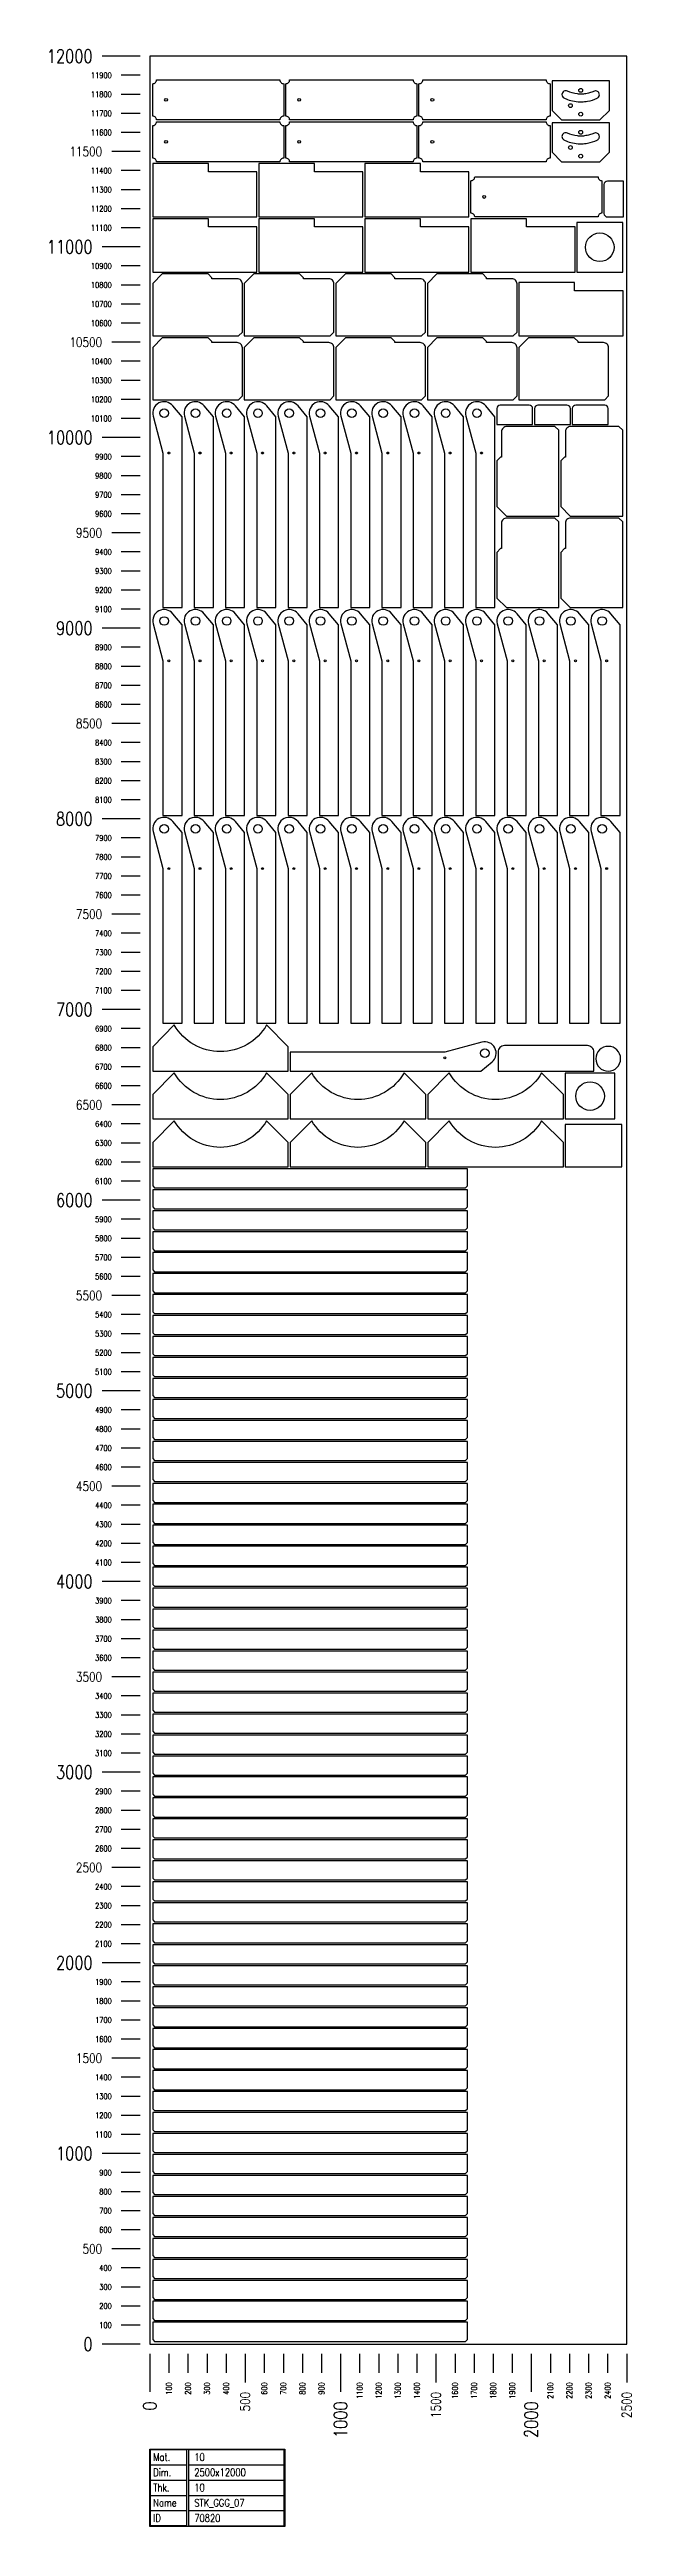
# Model space of a CAD drawing. Header units: millimetres. Extents: x 28039 to 145264, y 9873 to 40131.
# Drawn here: x 98690 to 101741, y 13439 to 26430 of the extents above; entities that cross this region are included whole.
import ezdxf
from ezdxf.enums import TextEntityAlignment as Align

# ---------------------------------------------------------------- set-up
doc = ezdxf.new("R2010")
doc.units = ezdxf.units.MM
doc.layers.add('TEXT', color=7, linetype='Continuous')
doc.styles.add('EasyCutStyle', font='romans.shx', dxfattribs={"width": 0.8})

# ---------------------------------------------------------------- blocks, each defined once
blk = doc.blocks.new('LogoSheet_40291')
at = {"color": 1}
for p, q in [((-50, 12000), (-250, 12000)), ((-50, 11000), (-250, 11000)), ((-50, 10000), (-250, 10000)), ((-50, 9000), (-250, 9000)), ((-50, 8000), (-250, 8000)), ((-50, 7000), (-250, 7000)), ((-50, 6000), (-250, 6000)), ((-50, 5000), (-250, 5000)), ((-50, 4000), (-250, 4000)), ((-50, 3000), (-250, 3000)), ((-50, 2000), (-250, 2000)), ((-50, 1000), (-250, 1000)), ((-50, 0), (-250, 0)), ((0, -50), (0, -250)), ((1000, -50), (1000, -250)), ((2000, -50), (2000, -250)), ((203, -553), (705, -553)), ((203, -633), (705, -633)), ((203, -713), (705, -713)), ((203, -793), (705, -793)), ((203, -873), (705, -873))]:
    blk.add_line(p, q, dxfattribs=at)
at = {"color": 2}
for p, q in [((-50, 11900), (-150, 11900)), ((-50, 11800), (-150, 11800)), ((-50, 11700), (-150, 11700)), ((-50, 11600), (-150, 11600)), ((-50, 11400), (-150, 11400)), ((-50, 11300), (-150, 11300)), ((-50, 11200), (-150, 11200)), ((-50, 11100), (-150, 11100)), ((-50, 10900), (-150, 10900)), ((-50, 10800), (-150, 10800)), ((-50, 10700), (-150, 10700)), ((-50, 10600), (-150, 10600)), ((-50, 10400), (-150, 10400)), ((-50, 10300), (-150, 10300)), ((-50, 10200), (-150, 10200)), ((-50, 10100), (-150, 10100)), ((-50, 9900), (-150, 9900)), ((-50, 9800), (-150, 9800)), ((-50, 9700), (-150, 9700)), ((-50, 9600), (-150, 9600)), ((-50, 9400), (-150, 9400)), ((-50, 9300), (-150, 9300)), ((-50, 9200), (-150, 9200)), ((-50, 9100), (-150, 9100)), ((-50, 8900), (-150, 8900)), ((-50, 8800), (-150, 8800)), ((-50, 8700), (-150, 8700)), ((-50, 8600), (-150, 8600)), ((-50, 8400), (-150, 8400)), ((-50, 8300), (-150, 8300)), ((-50, 8200), (-150, 8200)), ((-50, 8100), (-150, 8100)), ((-50, 7900), (-150, 7900)), ((-50, 7800), (-150, 7800)), ((-50, 7700), (-150, 7700)), ((-50, 7600), (-150, 7600)), ((-50, 7400), (-150, 7400)), ((-50, 7300), (-150, 7300)), ((-50, 7200), (-150, 7200)), ((-50, 7100), (-150, 7100)), ((-50, 6900), (-150, 6900)), ((-50, 6800), (-150, 6800)), ((-50, 6700), (-150, 6700)), ((-50, 6600), (-150, 6600)), ((-50, 6400), (-150, 6400)), ((-50, 6300), (-150, 6300)), ((-50, 6200), (-150, 6200)), ((-50, 6100), (-150, 6100)), ((-50, 5900), (-150, 5900)), ((-50, 5800), (-150, 5800)), ((-50, 5700), (-150, 5700)), ((-50, 5600), (-150, 5600)), ((-50, 5400), (-150, 5400)), ((-50, 5300), (-150, 5300)), ((-50, 5200), (-150, 5200)), ((-50, 5100), (-150, 5100)), ((-50, 4900), (-150, 4900)), ((-50, 4800), (-150, 4800)), ((-50, 4700), (-150, 4700)), ((-50, 4600), (-150, 4600)), ((-50, 4400), (-150, 4400)), ((-50, 4300), (-150, 4300)), ((-50, 4200), (-150, 4200)), ((-50, 4100), (-150, 4100)), ((-50, 3900), (-150, 3900)), ((-50, 3800), (-150, 3800)), ((-50, 3700), (-150, 3700)), ((-50, 3600), (-150, 3600)), ((-50, 3400), (-150, 3400)), ((-50, 3300), (-150, 3300)), ((-50, 3200), (-150, 3200)), ((-50, 3100), (-150, 3100)), ((-50, 2900), (-150, 2900)), ((-50, 2800), (-150, 2800)), ((-50, 2700), (-150, 2700)), ((-50, 2600), (-150, 2600)), ((-50, 2400), (-150, 2400)), ((-50, 2300), (-150, 2300)), ((-50, 2200), (-150, 2200)), ((-50, 2100), (-150, 2100)), ((-50, 1900), (-150, 1900)), ((-50, 1800), (-150, 1800)), ((-50, 1700), (-150, 1700)), ((-50, 1600), (-150, 1600)), ((-50, 1400), (-150, 1400)), ((-50, 1300), (-150, 1300)), ((-50, 1200), (-150, 1200)), ((-50, 1100), (-150, 1100)), ((-50, 900), (-150, 900)), ((-50, 800), (-150, 800)), ((-50, 700), (-150, 700)), ((-50, 600), (-150, 600)), ((-50, 400), (-150, 400)), ((-50, 300), (-150, 300)), ((-50, 200), (-150, 200)), ((-50, 100), (-150, 100)), ((100, -50), (100, -150)), ((200, -50), (200, -150)), ((300, -50), (300, -150)), ((400, -50), (400, -150)), ((600, -50), (600, -150)), ((700, -50), (700, -150)), ((800, -50), (800, -150)), ((900, -50), (900, -150)), ((1100, -50), (1100, -150)), ((1200, -50), (1200, -150)), ((1300, -50), (1300, -150)), ((1400, -50), (1400, -150)), ((1600, -50), (1600, -150)), ((1700, -50), (1700, -150)), ((1800, -50), (1800, -150)), ((1900, -50), (1900, -150)), ((2100, -50), (2100, -150)), ((2200, -50), (2200, -150)), ((2300, -50), (2300, -150)), ((2400, -50), (2400, -150))]:
    blk.add_line(p, q, dxfattribs=at)
at = {"color": 7}
for p, q in [((-50, 11500), (-200, 11500)), ((-50, 10500), (-200, 10500)), ((-50, 9500), (-200, 9500)), ((-50, 8500), (-200, 8500)), ((-50, 7500), (-200, 7500)), ((-50, 6500), (-200, 6500)), ((-50, 5500), (-200, 5500)), ((-50, 4500), (-200, 4500)), ((-50, 3500), (-200, 3500)), ((-50, 2500), (-200, 2500)), ((-50, 1500), (-200, 1500)), ((-50, 500), (-200, 500)), ((500, -50), (500, -200)), ((1500, -50), (1500, -200)), ((2500, -50), (2500, -200))]:
    blk.add_line(p, q, dxfattribs=at)
at = {"color": 5}
for p, q in [((3, -553), (193, -553)), ((3, -633), (193, -633)), ((3, -713), (193, -713)), ((3, -793), (193, -793)), ((3, -873), (193, -873))]:
    blk.add_line(p, q, dxfattribs=at)
blk.add_line((193, -633), (193, -953))
blk.add_lwpolyline([(0, -550), (708, -550), (708, -956), (0, -956)], close=True)
blk.add_lwpolyline([(3, -553), (193, -553), (193, -953), (3, -953)], close=True, dxfattribs=at)
at = {"color": 1}
blk.add_lwpolyline([(705, -553), (203, -553), (203, -953), (705, -953)], close=True, dxfattribs=at)
at = {"color": 7, "style": 'EasyCutStyle', "width": 0.8}
for s, height, p in [('12000', 70, (-300, 12000)), ('11900', 30, (-200, 11900)), ('11800', 30, (-200, 11800)), ('11700', 30, (-200, 11700)), ('11600', 30, (-200, 11600)), ('11500', 50, (-250, 11500)), ('11400', 30, (-200, 11400)), ('11300', 30, (-200, 11300)), ('11200', 30, (-200, 11200)), ('11100', 30, (-200, 11100)), ('11000', 70, (-300, 11000)), ('10900', 30, (-200, 10900)), ('10800', 30, (-200, 10800)), ('10700', 30, (-200, 10700)), ('10500', 50, (-250, 10500)), ('10600', 30, (-200, 10600)), ('10400', 30, (-200, 10400)), ('10300', 30, (-200, 10300)), ('10200', 30, (-200, 10200)), ('10000', 70, (-300, 10000)), ('10100', 30, (-200, 10100)), ('9900', 30, (-200, 9900)), ('9800', 30, (-200, 9800)), ('9700', 30, (-200, 9700)), ('9600', 30, (-200, 9600)), ('9500', 50, (-250, 9500)), ('9400', 30, (-200, 9400)), ('9300', 30, (-200, 9300)), ('9200', 30, (-200, 9200)), ('9100', 30, (-200, 9100)), ('9000', 70, (-300, 9000)), ('8900', 30, (-200, 8900)), ('8800', 30, (-200, 8800)), ('8700', 30, (-200, 8700)), ('8600', 30, (-200, 8600)), ('8500', 50, (-250, 8500)), ('8400', 30, (-200, 8400)), ('8300', 30, (-200, 8300)), ('8200', 30, (-200, 8200)), ('8100', 30, (-200, 8100)), ('8000', 70, (-300, 8000)), ('7900', 30, (-200, 7900)), ('7800', 30, (-200, 7800)), ('7700', 30, (-200, 7700)), ('7600', 30, (-200, 7600)), ('7500', 50, (-250, 7500)), ('7400', 30, (-200, 7400)), ('7300', 30, (-200, 7300)), ('7200', 30, (-200, 7200)), ('7000', 70, (-300, 7000)), ('7100', 30, (-200, 7100)), ('6900', 30, (-200, 6900)), ('6800', 30, (-200, 6800)), ('6700', 30, (-200, 6700)), ('6500', 50, (-250, 6500)), ('6600', 30, (-200, 6600)), ('6400', 30, (-200, 6400)), ('6300', 30, (-200, 6300)), ('6200', 30, (-200, 6200)), ('6100', 30, (-200, 6100)), ('6000', 70, (-300, 6000)), ('5900', 30, (-200, 5900)), ('5800', 30, (-200, 5800)), ('5700', 30, (-200, 5700)), ('5600', 30, (-200, 5600)), ('5500', 50, (-250, 5500)), ('5400', 30, (-200, 5400)), ('5300', 30, (-200, 5300)), ('5200', 30, (-200, 5200)), ('5100', 30, (-200, 5100)), ('5000', 70, (-300, 5000)), ('4900', 30, (-200, 4900)), ('4800', 30, (-200, 4800)), ('4700', 30, (-200, 4700)), ('4600', 30, (-200, 4600)), ('4500', 50, (-250, 4500)), ('4400', 30, (-200, 4400)), ('4300', 30, (-200, 4300)), ('4200', 30, (-200, 4200)), ('4000', 70, (-300, 4000)), ('4100', 30, (-200, 4100)), ('3900', 30, (-200, 3900)), ('3800', 30, (-200, 3800)), ('3700', 30, (-200, 3700)), ('3500', 50, (-250, 3500)), ('3600', 30, (-200, 3600)), ('3400', 30, (-200, 3400)), ('3300', 30, (-200, 3300)), ('3200', 30, (-200, 3200)), ('3000', 70, (-300, 3000)), ('3100', 30, (-200, 3100)), ('2900', 30, (-200, 2900)), ('2800', 30, (-200, 2800)), ('2700', 30, (-200, 2700)), ('2600', 30, (-200, 2600)), ('2500', 50, (-250, 2500)), ('2400', 30, (-200, 2400)), ('2300', 30, (-200, 2300)), ('2200', 30, (-200, 2200)), ('2100', 30, (-200, 2100)), ('2000', 70, (-300, 2000)), ('1900', 30, (-200, 1900)), ('1800', 30, (-200, 1800)), ('1700', 30, (-200, 1700)), ('1600', 30, (-200, 1600)), ('1500', 50, (-250, 1500)), ('1400', 30, (-200, 1400)), ('1300', 30, (-200, 1300)), ('1200', 30, (-200, 1200)), ('1100', 30, (-200, 1100)), ('1000', 70, (-300, 1000)), ('900', 30, (-200, 900)), ('800', 30, (-200, 800)), ('700', 30, (-200, 700)), ('500', 50, (-250, 500)), ('600', 30, (-200, 600)), ('400', 30, (-200, 400)), ('300', 30, (-200, 300)), ('200', 30, (-200, 200)), ('0', 70, (-300, 0)), ('100', 30, (-200, 100))]:
    blk.add_text(s, height=height, dxfattribs=at).set_placement(p, align=Align.MIDDLE_RIGHT)
for s, height, p in [('100', 30, (100, -200)), ('200', 30, (200, -200)), ('300', 30, (300, -200)), ('400', 30, (400, -200)), ('500', 50, (500, -250)), ('600', 30, (600, -200)), ('700', 30, (700, -200)), ('800', 30, (800, -200)), ('900', 30, (900, -200)), ('1100', 30, (1100, -200)), ('1200', 30, (1200, -200)), ('1300', 30, (1300, -200)), ('1400', 30, (1400, -200)), ('1500', 50, (1500, -250)), ('1600', 30, (1600, -200)), ('1700', 30, (1700, -200)), ('1800', 30, (1800, -200)), ('1900', 30, (1900, -200)), ('2100', 30, (2100, -200)), ('2200', 30, (2200, -200)), ('2300', 30, (2300, -200)), ('2400', 30, (2400, -200)), ('2500', 50, (2500, -250)), ('0', 70, (0, -300)), ('1000', 70, (1000, -300)), ('2000', 70, (2000, -300))]:
    blk.add_text(s, height=height, rotation=90, dxfattribs=at).set_placement(p, align=Align.MIDDLE_RIGHT)
at = {"style": 'EasyCutStyle', "width": 0.8}
for tag, p in [('MATERIAL_SHEET', (233, -612)), ('THICKNESS_SHEET', (233, -772)), ('DIMENSION_SHEET', (233, -692)), ('NAME_SHEET', (233, -852)), ('ID_SHEET', (233, -932))]:
    blk.add_attdef(tag, p, '', height=40, dxfattribs=at)
at = {"layer": 'TEXT', "color": 251, "style": 'EasyCutStyle', "width": 0.8}
for s, p in [('Mat.', (18, -612)), ('Thk.', (18, -772)), ('Dim.', (18, -692)), ('Name', (18, -852)), ('ID', (18, -932))]:
    blk.add_text(s, height=40, dxfattribs=at).set_placement(p)

msp = doc.modelspace()

# ---------------------------------------------------------------- linework, layer by layer
at = {"color": 34, "true_color": 0x945a17}
msp.add_lwpolyline([(99216, 14395), (101716, 14395), (101716, 26395), (99216, 26395)], close=True, dxfattribs=at)
at = {"color": 1, "elevation": 0}
for points in [[(99231, 26081), (99231, 26251, 0.414214), (99251, 26271), (99898, 26271, 0.414214), (99918, 26251), (99918, 26081, 0.414214), (99898, 26061), (99251, 26061, 0.414214)], [(99929, 26081), (99929, 26251, 0.414214), (99949, 26271), (100596, 26271, 0.414214), (100616, 26251), (100616, 26081, 0.414214), (100596, 26061), (99949, 26061, 0.414214)], [(100627, 26081), (100627, 26251, 0.414214), (100647, 26271), (101294, 26271, 0.414214), (101314, 26251), (101314, 26081, 0.414214), (101294, 26061), (100647, 26061, 0.414214)], [(99231, 25861), (99231, 26031, 0.414214), (99251, 26051), (99898, 26051, 0.414214), (99918, 26031), (99918, 25861, 0.414214), (99898, 25841), (99251, 25841, 0.414214)], [(99929, 25861), (99929, 26031, 0.414214), (99949, 26051), (100596, 26051, 0.414214), (100616, 26031), (100616, 25861, 0.414214), (100596, 25841), (99949, 25841, 0.414214)], [(100627, 25861), (100627, 26031, 0.414214), (100647, 26051), (101294, 26051, 0.414214), (101314, 26031), (101314, 25861, 0.414214), (101294, 25841), (100647, 25841, 0.414214)], [(100899, 25572), (100899, 25742, 0.414214), (100919, 25762), (101566, 25762, 0.414214), (101586, 25742), (101586, 25572, 0.414214), (101566, 25552), (100919, 25552, 0.414214)]]:
    msp.add_lwpolyline(points, format="xyb", close=True, dxfattribs=at)
at = {"color": 2}
for points in [[(101325, 26111), (101375, 26061), (101575, 26061), (101625, 26111), (101625, 26266), (101325, 26266)], [(101325, 25891), (101375, 25841), (101575, 25841), (101625, 25891), (101625, 26046), (101325, 26046)], [(99231, 25552), (99777, 25552), (99777, 25789), (99523, 25789), (99523, 25832), (99231, 25832)], [(99787, 25552), (100333, 25552), (100333, 25789), (100079, 25789), (100079, 25832), (99787, 25832)], [(100343, 25552), (100889, 25552), (100889, 25789), (100635, 25789), (100635, 25832), (100343, 25832)], [(99231, 25263), (99777, 25263), (99777, 25500), (99523, 25500), (99523, 25543), (99231, 25543)], [(99787, 25263), (100333, 25263), (100333, 25500), (100079, 25500), (100079, 25543), (99787, 25543)], [(100343, 25263), (100889, 25263), (100889, 25500), (100635, 25500), (100635, 25543), (100343, 25543)], [(100899, 25263), (101445, 25263), (101445, 25500), (101191, 25500), (101191, 25543), (100899, 25543)], [(101695, 25263), (101695, 25523), (101455, 25523), (101455, 25263)], [(101151, 24928), (101697, 24928), (101697, 25165), (101443, 25165), (101443, 25208), (101151, 25208)], [(101394, 20821), (101654, 20821), (101654, 21061), (101394, 21061)], [(101394, 20570), (101690, 20570), (101690, 20793), (101394, 20793)], [(99231, 20470), (99241, 20460), (100871, 20460), (100881, 20470), (100881, 20560), (99231, 20560)], [(99231, 20360), (99241, 20350), (100871, 20350), (100881, 20360), (100881, 20450), (99231, 20450)], [(99231, 20250), (99241, 20240), (100871, 20240), (100881, 20250), (100881, 20340), (99231, 20340)], [(99231, 20140), (99241, 20130), (100871, 20130), (100881, 20140), (100881, 20230), (99231, 20230)], [(99231, 20030), (99241, 20020), (100871, 20020), (100881, 20030), (100881, 20120), (99231, 20120)], [(99231, 19920), (99241, 19910), (100871, 19910), (100881, 19920), (100881, 20010), (99231, 20010)], [(99231, 19810), (99241, 19800), (100871, 19800), (100881, 19810), (100881, 19900), (99231, 19900)], [(99231, 19700), (99241, 19690), (100871, 19690), (100881, 19700), (100881, 19790), (99231, 19790)], [(99231, 19590), (99241, 19580), (100871, 19580), (100881, 19590), (100881, 19680), (99231, 19680)], [(99231, 19480), (99241, 19470), (100871, 19470), (100881, 19480), (100881, 19570), (99231, 19570)], [(99231, 19370), (99241, 19360), (100871, 19360), (100881, 19370), (100881, 19460), (99231, 19460)], [(99231, 19260), (99241, 19250), (100871, 19250), (100881, 19260), (100881, 19350), (99231, 19350)], [(99231, 19150), (99241, 19140), (100871, 19140), (100881, 19150), (100881, 19240), (99231, 19240)], [(99231, 19040), (99241, 19030), (100871, 19030), (100881, 19040), (100881, 19130), (99231, 19130)], [(99231, 18930), (99241, 18920), (100871, 18920), (100881, 18930), (100881, 19020), (99231, 19020)], [(99231, 18820), (99241, 18810), (100871, 18810), (100881, 18820), (100881, 18910), (99231, 18910)], [(99231, 18710), (99241, 18700), (100871, 18700), (100881, 18710), (100881, 18800), (99231, 18800)], [(99231, 18600), (99241, 18590), (100871, 18590), (100881, 18600), (100881, 18690), (99231, 18690)], [(99231, 18490), (99241, 18480), (100871, 18480), (100881, 18490), (100881, 18580), (99231, 18580)], [(99231, 18380), (99241, 18370), (100871, 18370), (100881, 18380), (100881, 18470), (99231, 18470)], [(99231, 18270), (99241, 18260), (100871, 18260), (100881, 18270), (100881, 18360), (99231, 18360)], [(99231, 18160), (99241, 18150), (100871, 18150), (100881, 18160), (100881, 18250), (99231, 18250)], [(99231, 18050), (99241, 18040), (100871, 18040), (100881, 18050), (100881, 18140), (99231, 18140)], [(99231, 17940), (99241, 17930), (100871, 17930), (100881, 17940), (100881, 18030), (99231, 18030)], [(99231, 17830), (99241, 17820), (100871, 17820), (100881, 17830), (100881, 17920), (99231, 17920)], [(99231, 17720), (99241, 17710), (100871, 17710), (100881, 17720), (100881, 17810), (99231, 17810)], [(99231, 17610), (99241, 17600), (100871, 17600), (100881, 17610), (100881, 17700), (99231, 17700)], [(99231, 17500), (99241, 17490), (100871, 17490), (100881, 17500), (100881, 17590), (99231, 17590)], [(99231, 17390), (99241, 17380), (100871, 17380), (100881, 17390), (100881, 17480), (99231, 17480)], [(99231, 17280), (99241, 17270), (100871, 17270), (100881, 17280), (100881, 17370), (99231, 17370)], [(99231, 17170), (99241, 17160), (100871, 17160), (100881, 17170), (100881, 17260), (99231, 17260)], [(99231, 17060), (99241, 17050), (100871, 17050), (100881, 17060), (100881, 17150), (99231, 17150)], [(99231, 16950), (99241, 16940), (100871, 16940), (100881, 16950), (100881, 17040), (99231, 17040)], [(99231, 16840), (99241, 16830), (100871, 16830), (100881, 16840), (100881, 16930), (99231, 16930)], [(99231, 16730), (99241, 16720), (100871, 16720), (100881, 16730), (100881, 16820), (99231, 16820)], [(99231, 16620), (99241, 16610), (100871, 16610), (100881, 16620), (100881, 16710), (99231, 16710)], [(99231, 16510), (99241, 16500), (100871, 16500), (100881, 16510), (100881, 16600), (99231, 16600)], [(99231, 16400), (99241, 16390), (100871, 16390), (100881, 16400), (100881, 16490), (99231, 16490)], [(99231, 16290), (99241, 16280), (100871, 16280), (100881, 16290), (100881, 16380), (99231, 16380)], [(99231, 16180), (99241, 16170), (100871, 16170), (100881, 16180), (100881, 16270), (99231, 16270)], [(99231, 16070), (99241, 16060), (100871, 16060), (100881, 16070), (100881, 16160), (99231, 16160)], [(99231, 15960), (99241, 15950), (100871, 15950), (100881, 15960), (100881, 16050), (99231, 16050)], [(99231, 15850), (99241, 15840), (100871, 15840), (100881, 15850), (100881, 15940), (99231, 15940)], [(99231, 15740), (99241, 15730), (100871, 15730), (100881, 15740), (100881, 15830), (99231, 15830)], [(99231, 15630), (99241, 15620), (100871, 15620), (100881, 15630), (100881, 15720), (99231, 15720)], [(99231, 15520), (99241, 15510), (100871, 15510), (100881, 15520), (100881, 15610), (99231, 15610)], [(99231, 15410), (99241, 15400), (100871, 15400), (100881, 15410), (100881, 15500), (99231, 15500)], [(99231, 15300), (99241, 15290), (100871, 15290), (100881, 15300), (100881, 15390), (99231, 15390)], [(99231, 15190), (99241, 15180), (100871, 15180), (100881, 15190), (100881, 15280), (99231, 15280)], [(99231, 15080), (99241, 15070), (100871, 15070), (100881, 15080), (100881, 15170), (99231, 15170)], [(99231, 14970), (99241, 14960), (100871, 14960), (100881, 14970), (100881, 15060), (99231, 15060)], [(99231, 14860), (99241, 14850), (100871, 14850), (100881, 14860), (100881, 14950), (99231, 14950)], [(99231, 14750), (99241, 14740), (100871, 14740), (100881, 14750), (100881, 14840), (99231, 14840)], [(99231, 14640), (99241, 14630), (100871, 14630), (100881, 14640), (100881, 14730), (99231, 14730)], [(99231, 14530), (99241, 14520), (100871, 14520), (100881, 14530), (100881, 14620), (99231, 14620)], [(99231, 14420), (99241, 14410), (100871, 14410), (100881, 14420), (100881, 14510), (99231, 14510)]]:
    msp.add_lwpolyline(points, close=True, dxfattribs=at)
at = {"color": 4}
for points in [[(101511, 26159, 0.064702), (101562, 26175), (101563, 26176), (101566, 26178), (101569, 26181), (101571, 26185), (101572, 26188), (101573, 26192, 0.335222), (101560, 26212), (101555, 26213), (101553, 26214), (101547, 26212), (101533, 26207, -0.03753), (101509, 26200, -0.042232), (101482, 26196, -0.036978), (101458, 26197, -0.08291), (101405, 26212), (101401, 26213), (101398, 26213), (101395, 26213), (101391, 26213), (101387, 26211, 0.599634), (101387, 26176), (101405, 26168, 0.093708), (101480, 26156, 0.037885)], [(101511, 25939, 0.064702), (101562, 25955), (101563, 25956), (101566, 25958), (101569, 25961), (101571, 25965), (101572, 25968), (101573, 25972, 0.335222), (101560, 25992), (101555, 25993), (101553, 25994), (101547, 25992), (101533, 25987, -0.03753), (101509, 25980, -0.042232), (101482, 25976, -0.036978), (101458, 25977, -0.08291), (101405, 25992), (101401, 25993), (101398, 25993), (101395, 25993), (101391, 25993), (101387, 25991, 0.599634), (101387, 25956), (101405, 25948, 0.093708), (101480, 25936, 0.037885)]]:
    msp.add_lwpolyline(points, format="xyb", close=True, dxfattribs=at)
at = {"color": 2, "elevation": 0}
for points in [[(101699, 25552), (101699, 25740), (101615, 25740, 0.414214), (101597, 25722), (101597, 25570, 0.414214), (101615, 25552)], [(99231, 24928), (99681, 24928), (99701, 24948), (99701, 25201, 0.414214), (99674, 25228), (99541, 25228), (99541, 25233), (99521, 25253), (99281, 25253), (99231, 25203)], [(99711, 24928), (100161, 24928), (100181, 24948), (100181, 25201, 0.414214), (100154, 25228), (100021, 25228), (100021, 25233), (100001, 25253), (99761, 25253), (99711, 25203)], [(100191, 24928), (100641, 24928), (100661, 24948), (100661, 25201, 0.414214), (100634, 25228), (100501, 25228), (100501, 25233), (100481, 25253), (100241, 25253), (100191, 25203)], [(100671, 24928), (101121, 24928), (101141, 24948), (101141, 25201, 0.414214), (101114, 25228), (100981, 25228), (100981, 25233), (100961, 25253), (100721, 25253), (100671, 25203)], [(99231, 24593), (99681, 24593), (99701, 24613), (99701, 24866, 0.414214), (99674, 24893), (99541, 24893), (99541, 24898), (99521, 24918), (99281, 24918), (99231, 24868)], [(99711, 24593), (100161, 24593), (100181, 24613), (100181, 24866, 0.414214), (100154, 24893), (100021, 24893), (100021, 24898), (100001, 24918), (99761, 24918), (99711, 24868)], [(100191, 24593), (100641, 24593), (100661, 24613), (100661, 24866, 0.414214), (100634, 24893), (100501, 24893), (100501, 24898), (100481, 24918), (100241, 24918), (100191, 24868)], [(100671, 24593), (101121, 24593), (101141, 24613), (101141, 24866, 0.414214), (101114, 24893), (100981, 24893), (100981, 24898), (100961, 24918), (100721, 24918), (100671, 24868)], [(101151, 24593), (101601, 24593), (101621, 24613), (101621, 24866, 0.414214), (101594, 24893), (101461, 24893), (101461, 24898), (101441, 24918), (101201, 24918), (101151, 24868)], [(99233, 24508), (99285, 24314), (99285, 23503), (99385, 23503), (99385, 24503), (99337, 24561, 0.80729)], [(99397, 24508), (99449, 24314), (99449, 23503), (99549, 23503), (99549, 24503), (99501, 24561, 0.80729)], [(99561, 24508), (99613, 24314), (99613, 23503), (99713, 23503), (99713, 24503), (99665, 24561, 0.80729)], [(99725, 24508), (99777, 24314), (99777, 23503), (99877, 23503), (99877, 24503), (99829, 24561, 0.80729)], [(99889, 24508), (99941, 24314), (99941, 23503), (100041, 23503), (100041, 24503), (99993, 24561, 0.80729)], [(100053, 24508), (100105, 24314), (100105, 23503), (100205, 23503), (100205, 24503), (100157, 24561, 0.80729)], [(100217, 24508), (100269, 24314), (100269, 23503), (100369, 23503), (100369, 24503), (100321, 24561, 0.80729)], [(100381, 24508), (100433, 24314), (100433, 23503), (100533, 23503), (100533, 24503), (100485, 24561, 0.80729)], [(100545, 24508), (100597, 24314), (100597, 23503), (100697, 23503), (100697, 24503), (100649, 24561, 0.80729)], [(100709, 24508), (100761, 24314), (100761, 23503), (100861, 23503), (100861, 24503), (100813, 24561, 0.80729)], [(100873, 24508), (100925, 24314), (100925, 23503), (101025, 23503), (101025, 24503), (100977, 24561, 0.80729)], [(101035, 24463), (101223, 24463), (101223, 24547, 0.414214), (101205, 24565), (101053, 24565, 0.414214), (101035, 24547)], [(101233, 24463), (101421, 24463), (101421, 24547, 0.414214), (101403, 24565), (101251, 24565, 0.414214), (101233, 24547)], [(101431, 24463), (101619, 24463), (101619, 24547, 0.414214), (101601, 24565), (101449, 24565, 0.414214), (101431, 24547)], [(101360, 23983), (101360, 24433), (101340, 24453), (101087, 24453, 0.414214), (101060, 24426), (101060, 24293), (101055, 24293), (101035, 24273), (101035, 24033), (101085, 23983)], [(101695, 23983), (101695, 24433), (101675, 24453), (101422, 24453, 0.414214), (101395, 24426), (101395, 24293), (101390, 24293), (101370, 24273), (101370, 24033), (101420, 23983)], [(101360, 23503), (101360, 23953), (101340, 23973), (101087, 23973, 0.414214), (101060, 23946), (101060, 23813), (101055, 23813), (101035, 23793), (101035, 23553), (101085, 23503)], [(101695, 23503), (101695, 23953), (101675, 23973), (101422, 23973, 0.414214), (101395, 23946), (101395, 23813), (101390, 23813), (101370, 23793), (101370, 23553), (101420, 23503)], [(99233, 23418), (99285, 23224), (99285, 22413), (99385, 22413), (99385, 23413), (99337, 23471, 0.80729)], [(99397, 23418), (99449, 23224), (99449, 22413), (99549, 22413), (99549, 23413), (99501, 23471, 0.80729)], [(99561, 23418), (99613, 23224), (99613, 22413), (99713, 22413), (99713, 23413), (99665, 23471, 0.80729)], [(99725, 23418), (99777, 23224), (99777, 22413), (99877, 22413), (99877, 23413), (99829, 23471, 0.80729)], [(99889, 23418), (99941, 23224), (99941, 22413), (100041, 22413), (100041, 23413), (99993, 23471, 0.80729)], [(100053, 23418), (100105, 23224), (100105, 22413), (100205, 22413), (100205, 23413), (100157, 23471, 0.80729)], [(100217, 23418), (100269, 23224), (100269, 22413), (100369, 22413), (100369, 23413), (100321, 23471, 0.80729)], [(100381, 23418), (100433, 23224), (100433, 22413), (100533, 22413), (100533, 23413), (100485, 23471, 0.80729)], [(100545, 23418), (100597, 23224), (100597, 22413), (100697, 22413), (100697, 23413), (100649, 23471, 0.80729)], [(100709, 23418), (100761, 23224), (100761, 22413), (100861, 22413), (100861, 23413), (100813, 23471, 0.80729)], [(100873, 23418), (100925, 23224), (100925, 22413), (101025, 22413), (101025, 23413), (100977, 23471, 0.80729)], [(101037, 23418), (101089, 23224), (101089, 22413), (101189, 22413), (101189, 23413), (101141, 23471, 0.80729)], [(101201, 23418), (101253, 23224), (101253, 22413), (101353, 22413), (101353, 23413), (101305, 23471, 0.80729)], [(101365, 23418), (101417, 23224), (101417, 22413), (101517, 22413), (101517, 23413), (101469, 23471, 0.80729)], [(101529, 23418), (101581, 23224), (101581, 22413), (101681, 22413), (101681, 23413), (101633, 23471, 0.80729)], [(99233, 22328), (99285, 22134), (99285, 21323), (99385, 21323), (99385, 22323), (99337, 22381, 0.80729)], [(99397, 22328), (99449, 22134), (99449, 21323), (99549, 21323), (99549, 22323), (99501, 22381, 0.80729)], [(99561, 22328), (99613, 22134), (99613, 21323), (99713, 21323), (99713, 22323), (99665, 22381, 0.80729)], [(99725, 22328), (99777, 22134), (99777, 21323), (99877, 21323), (99877, 22323), (99829, 22381, 0.80729)], [(99889, 22328), (99941, 22134), (99941, 21323), (100041, 21323), (100041, 22323), (99993, 22381, 0.80729)], [(100053, 22328), (100105, 22134), (100105, 21323), (100205, 21323), (100205, 22323), (100157, 22381, 0.80729)], [(100217, 22328), (100269, 22134), (100269, 21323), (100369, 21323), (100369, 22323), (100321, 22381, 0.80729)], [(100381, 22328), (100433, 22134), (100433, 21323), (100533, 21323), (100533, 22323), (100485, 22381, 0.80729)], [(100545, 22328), (100597, 22134), (100597, 21323), (100697, 21323), (100697, 22323), (100649, 22381, 0.80729)], [(100709, 22328), (100761, 22134), (100761, 21323), (100861, 21323), (100861, 22323), (100813, 22381, 0.80729)], [(100873, 22328), (100925, 22134), (100925, 21323), (101025, 21323), (101025, 22323), (100977, 22381, 0.80729)], [(101037, 22328), (101089, 22134), (101089, 21323), (101189, 21323), (101189, 22323), (101141, 22381, 0.80729)], [(101201, 22328), (101253, 22134), (101253, 21323), (101353, 21323), (101353, 22323), (101305, 22381, 0.80729)], [(101365, 22328), (101417, 22134), (101417, 21323), (101517, 21323), (101517, 22323), (101469, 22381, 0.80729)], [(101529, 22328), (101581, 22134), (101581, 21323), (101681, 21323), (101681, 22323), (101633, 22381, 0.80729)], [(99231, 21072), (99942, 21072), (99942, 21200), (99828, 21314, -0.577744), (99344, 21314), (99231, 21200)], [(100956, 21224), (100762, 21172), (99952, 21172), (99952, 21072), (100952, 21072), (101010, 21120, 0.80729)], [(101544, 21172, 0.414302), (101510, 21206), (101075, 21206, 0.414302), (101042, 21172), (101042, 21072), (101544, 21072)], [(101619, 21072, 1), (101619, 21202, 1)], [(99231, 20821), (99942, 20821), (99942, 20949), (99828, 21063, -0.577744), (99344, 21063), (99231, 20949)], [(99952, 20821), (100663, 20821), (100663, 20949), (100549, 21063, -0.577744), (100065, 21063), (99952, 20949)], [(100673, 20821), (101384, 20821), (101384, 20949), (101270, 21063, -0.577744), (100786, 21063), (100673, 20949)], [(99231, 20570), (99942, 20570), (99942, 20698), (99828, 20812, -0.577744), (99344, 20812), (99231, 20698)], [(99952, 20570), (100663, 20570), (100663, 20698), (100549, 20812, -0.577744), (100065, 20812), (99952, 20698)], [(100673, 20570), (101384, 20570), (101384, 20698), (101270, 20812, -0.577744), (100786, 20812), (100673, 20698)]]:
    msp.add_lwpolyline(points, format="xyb", close=True, dxfattribs=at)
at = {"color": 4}
for centre, radius in [((99301, 26166, 0), 7.5), ((99999, 26166, 0), 7.5), ((100697, 26166, 0), 7.5), ((101421, 26136), 10), ((101475, 26216), 10), ((101475, 26091), 10), ((101475, 25996), 10), ((99301, 25946, 0), 7.5), ((99999, 25946, 0), 7.5), ((100697, 25946, 0), 7.5), ((101421, 25916), 10), ((101475, 25871), 10), ((100969, 25657, 0), 7.5), ((101575, 25393), 75), ((99291, 24523, 0), 22.5), ((99455, 24523, 0), 22.5), ((99619, 24523, 0), 22.5), ((99783, 24523, 0), 22.5), ((99947, 24523, 0), 22.5), ((100111, 24523, 0), 22.5), ((100275, 24523, 0), 22.5), ((100439, 24523, 0), 22.5), ((100603, 24523, 0), 22.5), ((100767, 24523, 0), 22.5), ((100931, 24523, 0), 22.5), ((99315, 24314, 0), 5), ((99479, 24314, 0), 5), ((99643, 24314, 0), 5), ((99807, 24314, 0), 5), ((99971, 24314, 0), 5), ((100135, 24314, 0), 5), ((100299, 24314, 0), 5), ((100463, 24314, 0), 5), ((100627, 24314, 0), 5), ((100791, 24314, 0), 5), ((100955, 24314, 0), 5), ((99291, 23433, 0), 22.5), ((99455, 23433, 0), 22.5), ((99619, 23433, 0), 22.5), ((99783, 23433, 0), 22.5), ((99947, 23433, 0), 22.5), ((100111, 23433, 0), 22.5), ((100275, 23433, 0), 22.5), ((100439, 23433, 0), 22.5), ((100603, 23433, 0), 22.5), ((100767, 23433, 0), 22.5), ((100931, 23433, 0), 22.5), ((101095, 23433, 0), 22.5), ((101259, 23433, 0), 22.5), ((101423, 23433, 0), 22.5), ((101587, 23433, 0), 22.5), ((99315, 23224, 0), 5), ((99479, 23224, 0), 5), ((99643, 23224, 0), 5), ((99807, 23224, 0), 5), ((99971, 23224, 0), 5), ((100135, 23224, 0), 5), ((100299, 23224, 0), 5), ((100463, 23224, 0), 5), ((100627, 23224, 0), 5), ((100791, 23224, 0), 5), ((100955, 23224, 0), 5), ((101119, 23224, 0), 5), ((101283, 23224, 0), 5), ((101447, 23224, 0), 5), ((101611, 23224, 0), 5), ((99291, 22343, 0), 22.5), ((99455, 22343, 0), 22.5), ((99619, 22343, 0), 22.5), ((99783, 22343, 0), 22.5), ((99947, 22343, 0), 22.5), ((100111, 22343, 0), 22.5), ((100275, 22343, 0), 22.5), ((100439, 22343, 0), 22.5), ((100603, 22343, 0), 22.5), ((100767, 22343, 0), 22.5), ((100931, 22343, 0), 22.5), ((101095, 22343, 0), 22.5), ((101259, 22343, 0), 22.5), ((101423, 22343, 0), 22.5), ((101587, 22343, 0), 22.5), ((99315, 22134, 0), 5), ((99479, 22134, 0), 5), ((99643, 22134, 0), 5), ((99807, 22134, 0), 5), ((99971, 22134, 0), 5), ((100135, 22134, 0), 5), ((100299, 22134, 0), 5), ((100463, 22134, 0), 5), ((100627, 22134, 0), 5), ((100791, 22134, 0), 5), ((100955, 22134, 0), 5), ((101119, 22134, 0), 5), ((101283, 22134, 0), 5), ((101447, 22134, 0), 5), ((101611, 22134, 0), 5), ((100972, 21166, 0), 22.5), ((100763, 21142, 0), 5), ((101524, 20941), 75)]:
    msp.add_circle(centre, radius, dxfattribs=at)

# ---------------------------------------------------------------- block references
msp.add_blockref('LogoSheet_40291', (99216, 14395)).add_auto_attribs({'DIMENSION_SHEET': '2500x12000', 'THICKNESS_SHEET': '10', 'NAME_SHEET': 'STK_GGG_07', 'ID_SHEET': '70820', 'MATERIAL_SHEET': '10'})

doc.saveas('drawing.dxf')
